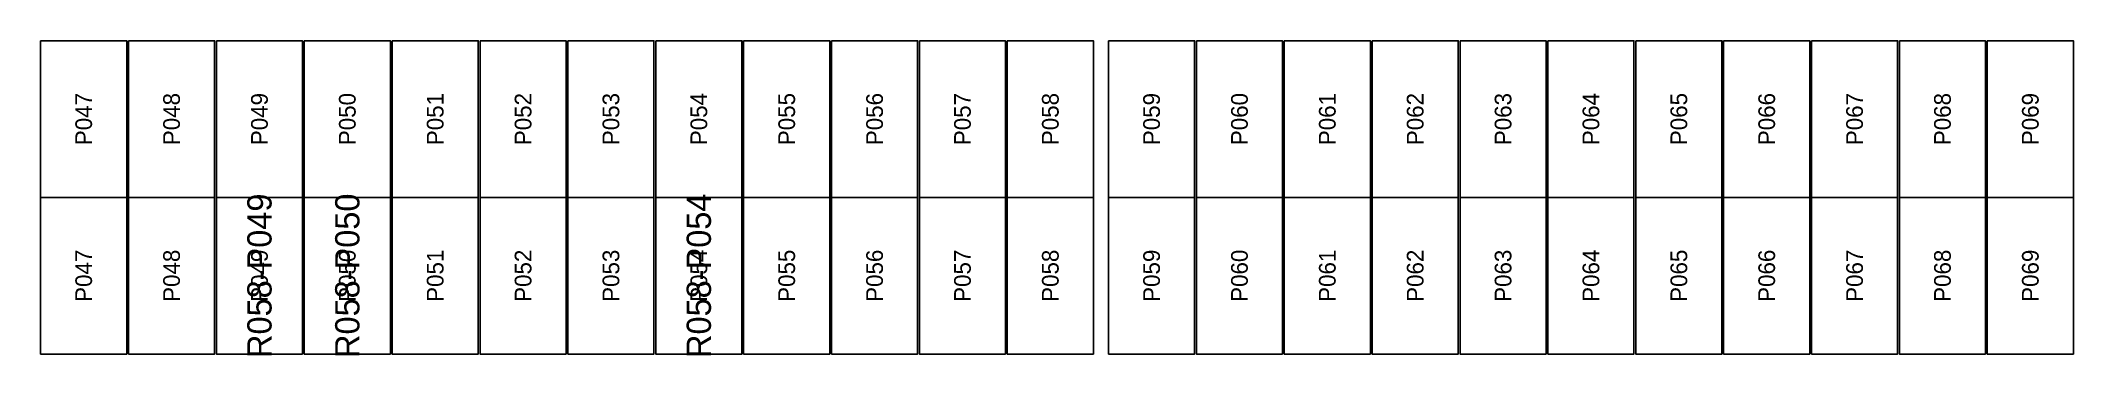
# Model space of a CAD drawing. Extents: x 296295 to 296770, y 651564 to 652121.
# Drawn here: x 296616.85 to 296643.64, y 651889.14 to 651893.28 of the extents above; entities that cross this region are included whole.
import ezdxf
from ezdxf.enums import TextEntityAlignment as Align

# ---------------------------------------------------------------- set-up
doc = ezdxf.new("R2010")
doc.units = 0

msp = doc.modelspace()

# ---------------------------------------------------------------- texts
at = {"layer": 'DEFECT_LABELS'}
for s, p in [('R058-P049', (296619.736, 651890.188)), ('R058-P050', (296620.894, 651890.188)), ('R058-P054', (296625.526, 651890.188))]:
    msp.add_text(s, height=0.32, rotation=90, dxfattribs=at).set_placement(p, align=Align.MIDDLE_CENTER)
at = {"layer": 'PANEL_POSITION'}
for s, p in [('P047', (296617.42, 651892.251)), ('P048', (296618.578, 651892.251)), ('P049', (296619.736, 651892.251)), ('P050', (296620.894, 651892.251)), ('P051', (296622.052, 651892.251)), ('P052', (296623.21, 651892.251)), ('P053', (296624.368, 651892.251)), ('P054', (296625.526, 651892.251)), ('P055', (296626.684, 651892.251)), ('P056', (296627.842, 651892.251)), ('P057', (296629, 651892.251)), ('P058', (296630.158, 651892.251)), ('P059', (296631.492, 651892.251)), ('P060', (296632.65, 651892.251)), ('P061', (296633.808, 651892.251)), ('P062', (296634.966, 651892.251)), ('P063', (296636.124, 651892.251)), ('P064', (296637.282, 651892.251)), ('P065', (296638.44, 651892.251)), ('P066', (296639.598, 651892.251)), ('P067', (296640.756, 651892.251)), ('P068', (296641.914, 651892.251)), ('P069', (296643.072, 651892.251)), ('P047', (296617.42, 651890.188)), ('P048', (296618.578, 651890.188)), ('P049', (296619.736, 651890.188)), ('P050', (296620.894, 651890.188)), ('P051', (296622.052, 651890.188)), ('P052', (296623.21, 651890.188)), ('P053', (296624.368, 651890.188)), ('P054', (296625.526, 651890.188)), ('P055', (296626.684, 651890.188)), ('P056', (296627.842, 651890.188)), ('P057', (296629, 651890.188)), ('P058', (296630.158, 651890.188)), ('P059', (296631.492, 651890.188)), ('P060', (296632.65, 651890.188)), ('P061', (296633.808, 651890.188)), ('P062', (296634.966, 651890.188)), ('P063', (296636.124, 651890.188)), ('P064', (296637.282, 651890.188)), ('P065', (296638.44, 651890.188)), ('P066', (296639.598, 651890.188)), ('P067', (296640.756, 651890.188)), ('P068', (296641.914, 651890.188)), ('P069', (296643.072, 651890.188))]:
    msp.add_text(s, height=0.22, rotation=90, dxfattribs=at).set_placement(p, align=Align.MIDDLE_CENTER)

# ---------------------------------------------------------------- linework, layer by layer
at = {"layer": 'DEFECTIVE_PANELS'}
for points in [[(296619.169, 651891.22), (296620.303, 651891.22), (296620.303, 651889.157), (296619.169, 651889.157)], [(296620.327, 651891.22), (296621.461, 651891.22), (296621.461, 651889.157), (296620.327, 651889.157)], [(296624.959, 651891.22), (296626.093, 651891.22), (296626.093, 651889.157), (296624.959, 651889.157)]]:
    msp.add_lwpolyline(points, close=True, dxfattribs=at)
at = {"layer": 'PANELS_MASTER'}
for points in [[(296616.853, 651893.283), (296617.987, 651893.283), (296617.987, 651891.22), (296616.853, 651891.22)], [(296618.011, 651893.283), (296619.145, 651893.283), (296619.145, 651891.22), (296618.011, 651891.22)], [(296619.169, 651893.283), (296620.303, 651893.283), (296620.303, 651891.22), (296619.169, 651891.22)], [(296620.327, 651893.283), (296621.461, 651893.283), (296621.461, 651891.22), (296620.327, 651891.22)], [(296621.485, 651893.283), (296622.619, 651893.283), (296622.619, 651891.22), (296621.485, 651891.22)], [(296622.643, 651893.283), (296623.777, 651893.283), (296623.777, 651891.22), (296622.643, 651891.22)], [(296623.801, 651893.283), (296624.935, 651893.283), (296624.935, 651891.22), (296623.801, 651891.22)], [(296624.959, 651893.283), (296626.093, 651893.283), (296626.093, 651891.22), (296624.959, 651891.22)], [(296626.117, 651893.283), (296627.251, 651893.283), (296627.251, 651891.22), (296626.117, 651891.22)], [(296627.275, 651893.283), (296628.409, 651893.283), (296628.409, 651891.22), (296627.275, 651891.22)], [(296628.433, 651893.283), (296629.567, 651893.283), (296629.567, 651891.22), (296628.433, 651891.22)], [(296629.591, 651893.283), (296630.725, 651893.283), (296630.725, 651891.22), (296629.591, 651891.22)], [(296630.925, 651893.283), (296632.059, 651893.283), (296632.059, 651891.22), (296630.925, 651891.22)], [(296632.083, 651893.283), (296633.217, 651893.283), (296633.217, 651891.22), (296632.083, 651891.22)], [(296633.241, 651893.283), (296634.375, 651893.283), (296634.375, 651891.22), (296633.241, 651891.22)], [(296634.399, 651893.283), (296635.533, 651893.283), (296635.533, 651891.22), (296634.399, 651891.22)], [(296635.557, 651893.283), (296636.691, 651893.283), (296636.691, 651891.22), (296635.557, 651891.22)], [(296636.715, 651893.283), (296637.849, 651893.283), (296637.849, 651891.22), (296636.715, 651891.22)], [(296637.873, 651893.283), (296639.007, 651893.283), (296639.007, 651891.22), (296637.873, 651891.22)], [(296639.031, 651893.283), (296640.165, 651893.283), (296640.165, 651891.22), (296639.031, 651891.22)], [(296640.189, 651893.283), (296641.323, 651893.283), (296641.323, 651891.22), (296640.189, 651891.22)], [(296641.347, 651893.283), (296642.481, 651893.283), (296642.481, 651891.22), (296641.347, 651891.22)], [(296642.505, 651893.283), (296643.639, 651893.283), (296643.639, 651891.22), (296642.505, 651891.22)], [(296616.853, 651891.22), (296617.987, 651891.22), (296617.987, 651889.157), (296616.853, 651889.157)], [(296618.011, 651891.22), (296619.145, 651891.22), (296619.145, 651889.157), (296618.011, 651889.157)], [(296621.485, 651891.22), (296622.619, 651891.22), (296622.619, 651889.157), (296621.485, 651889.157)], [(296622.643, 651891.22), (296623.777, 651891.22), (296623.777, 651889.157), (296622.643, 651889.157)], [(296623.801, 651891.22), (296624.935, 651891.22), (296624.935, 651889.157), (296623.801, 651889.157)], [(296626.117, 651891.22), (296627.251, 651891.22), (296627.251, 651889.157), (296626.117, 651889.157)], [(296627.275, 651891.22), (296628.409, 651891.22), (296628.409, 651889.157), (296627.275, 651889.157)], [(296628.433, 651891.22), (296629.567, 651891.22), (296629.567, 651889.157), (296628.433, 651889.157)], [(296629.591, 651891.22), (296630.725, 651891.22), (296630.725, 651889.157), (296629.591, 651889.157)], [(296630.925, 651891.22), (296632.059, 651891.22), (296632.059, 651889.157), (296630.925, 651889.157)], [(296632.083, 651891.22), (296633.217, 651891.22), (296633.217, 651889.157), (296632.083, 651889.157)], [(296633.241, 651891.22), (296634.375, 651891.22), (296634.375, 651889.157), (296633.241, 651889.157)], [(296634.399, 651891.22), (296635.533, 651891.22), (296635.533, 651889.157), (296634.399, 651889.157)], [(296635.557, 651891.22), (296636.691, 651891.22), (296636.691, 651889.157), (296635.557, 651889.157)], [(296636.715, 651891.22), (296637.849, 651891.22), (296637.849, 651889.157), (296636.715, 651889.157)], [(296637.873, 651891.22), (296639.007, 651891.22), (296639.007, 651889.157), (296637.873, 651889.157)], [(296639.031, 651891.22), (296640.165, 651891.22), (296640.165, 651889.157), (296639.031, 651889.157)], [(296640.189, 651891.22), (296641.323, 651891.22), (296641.323, 651889.157), (296640.189, 651889.157)], [(296641.347, 651891.22), (296642.481, 651891.22), (296642.481, 651889.157), (296641.347, 651889.157)], [(296642.505, 651891.22), (296643.639, 651891.22), (296643.639, 651889.157), (296642.505, 651889.157)]]:
    msp.add_lwpolyline(points, close=True, dxfattribs=at)

msp.set_redraw_order([(e.dxf.handle, doc.entitydb.next_handle()) for e in msp.query("TEXT MTEXT ATTDEF DIMENSION ARC_DIMENSION")])  # texts and dimensions are drawn at this point

doc.saveas('drawing.dxf')
